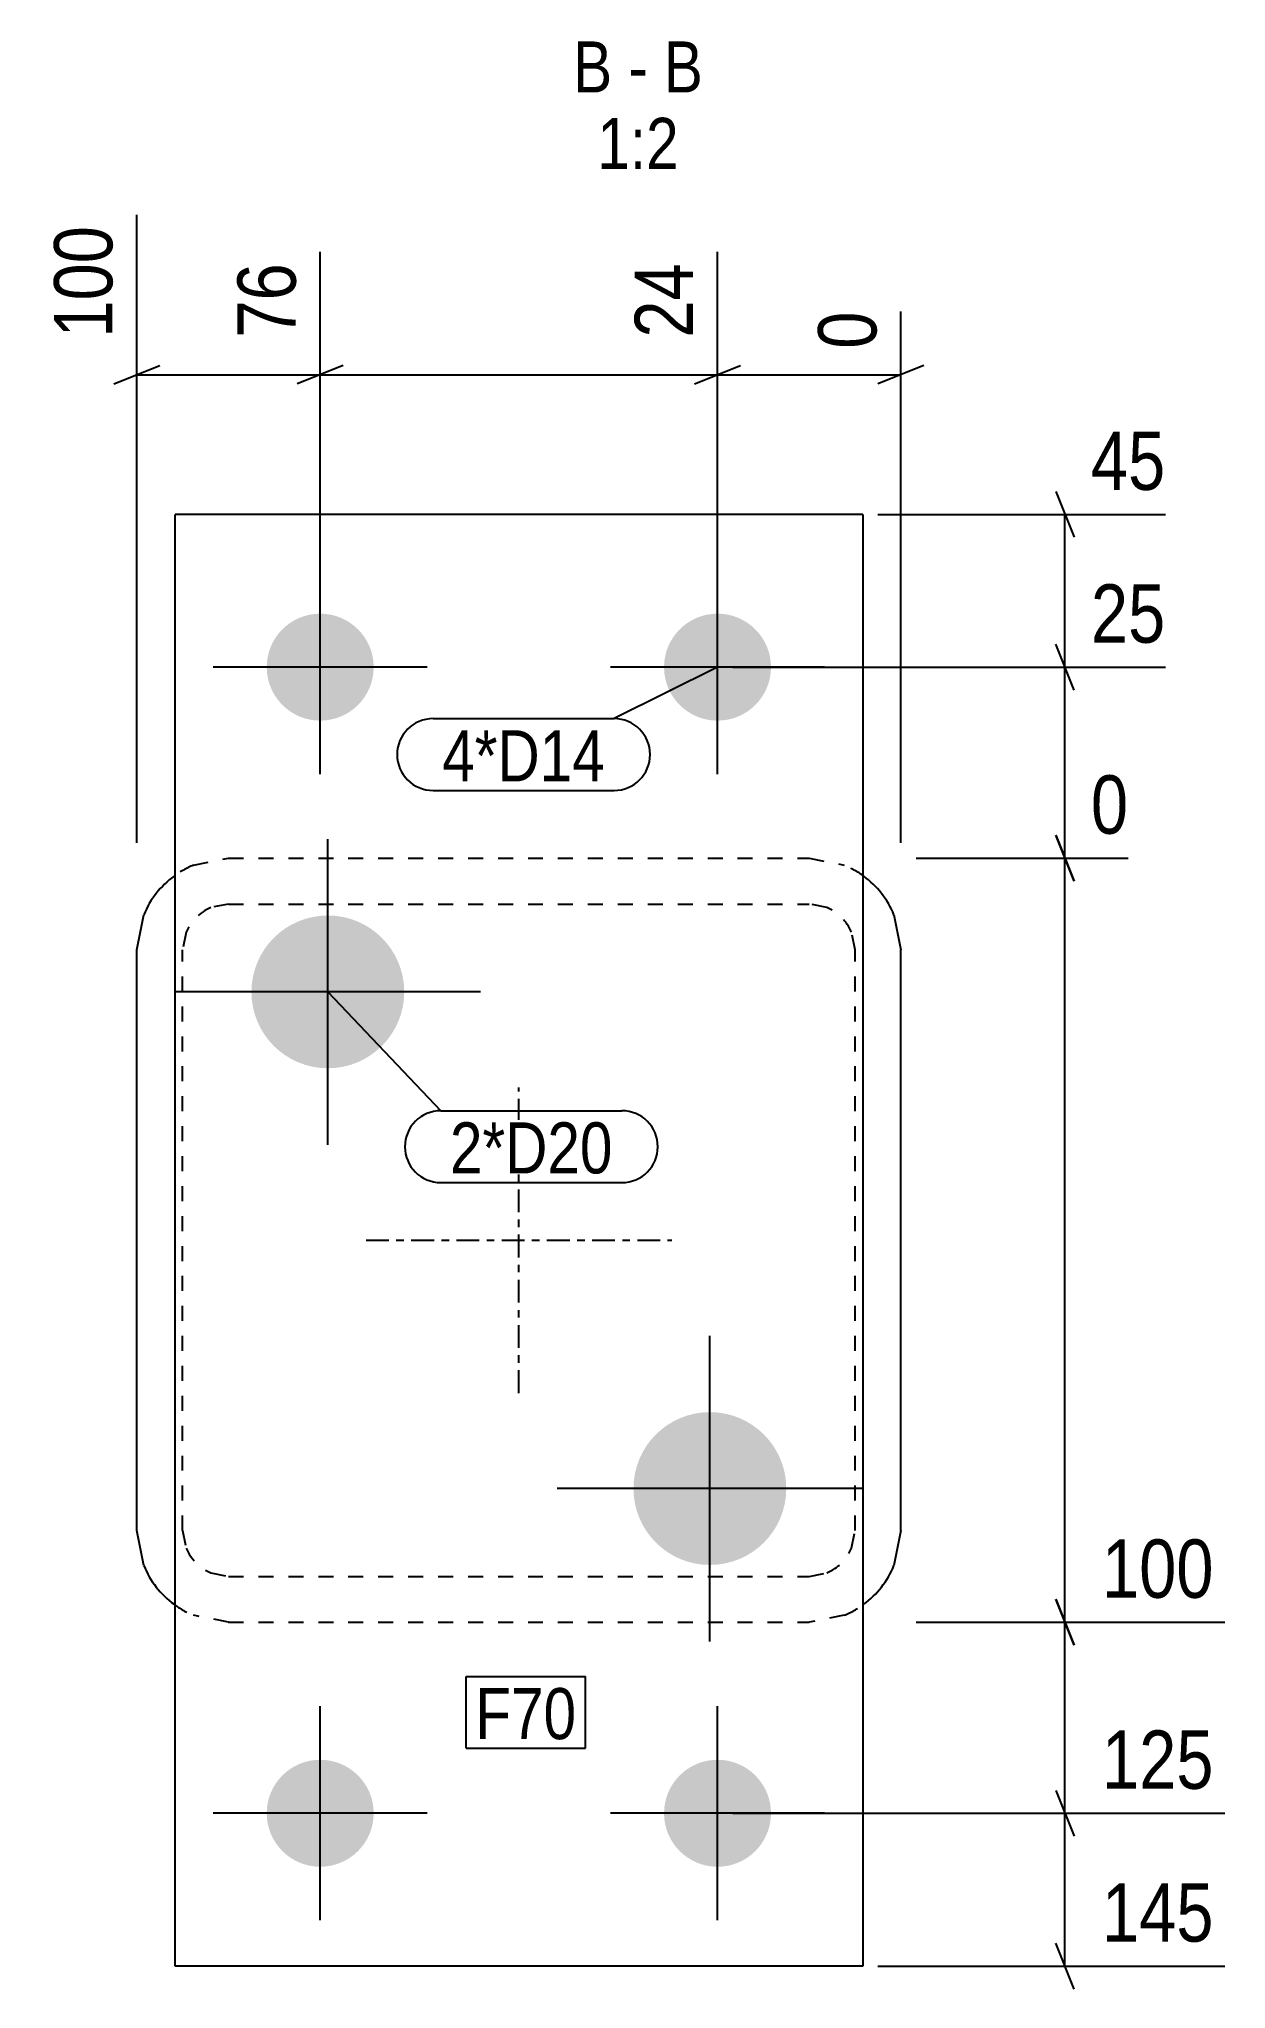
# Model space of a CAD drawing. Header units: millimetres. Extents: x -80 to 34240, y 3 to 819.
# Drawn here: x 21052.6 to 21208, y 4.8 to 260 of the extents above; entities that cross this region are included whole.
import ezdxf

# ---------------------------------------------------------------- set-up
doc = ezdxf.new("R2010")
doc.units = ezdxf.units.MM
doc.linetypes.add('DXK_LINE_DOT2', pattern=[3.9198, 1.9599, -1.9599])
doc.linetypes.add('DXK_LINE_DOT3', pattern=[5.9187, 2.979, -0.9799, 0.9799, -0.9799])
for name, color, linetype in [('MÅLSÆTNING', 7, 'Continuous'), ('STÅL', 7, 'Continuous'), ('TEKST', 7, 'Continuous')]:
    doc.layers.add(name, color=color, linetype=linetype)
doc.styles.add('Arial Narrow', font='ARIALN.TTF', dxfattribs={"height": 0.2})

msp = doc.modelspace()

# ---------------------------------------------------------------- hatches: boundary and pattern name
at = {"layer": 'STÅL', "linetype": 'Continuous'}
for points in [[(21082.44, 177.8, -1), (21096.44, 177.8, -1)], [(21134.44, 177.8, -1), (21148.44, 177.8, -1)], [(21090.44, 125.3, -1), (21090.44, 145.3, -1)], [(21140.44, 60.3, -1), (21140.44, 80.3, -1)], [(21082.44, 27.8, -1), (21096.44, 27.8, -1)], [(21134.44, 27.8, -1), (21148.44, 27.8, -1)]]:
    msp.add_hatch(color=96, dxfattribs=at).paths.add_polyline_path(points)

# ---------------------------------------------------------------- linework, layer by layer
at = {"layer": 'MÅLSÆTNING', "color": 7, "linetype": 'Continuous'}
for p, q in [((21065.44, 154.8), (21065.44, 237.01)), ((21089.44, 179.8), (21089.44, 232.14)), ((21089.44, 179.8), (21089.44, 232.14)), ((21141.44, 179.8), (21141.44, 232.14)), ((21141.44, 179.8), (21141.44, 232.14)), ((21165.44, 154.8), (21165.44, 224.35)), ((21062.44, 214.87), (21068.44, 217.27)), ((21092.44, 217.27), (21086.44, 214.87)), ((21092.44, 217.27), (21086.44, 214.87)), ((21138.44, 214.87), (21144.44, 217.27)), ((21138.44, 214.87), (21144.44, 217.27)), ((21168.44, 217.27), (21162.44, 214.87)), ((21065.44, 216.07), (21089.44, 216.07)), ((21089.44, 216.07), (21141.44, 216.07)), ((21141.44, 216.07), (21165.44, 216.07)), ((21185.71, 200.8), (21188.11, 194.8)), ((21162.44, 197.8), (21200.06, 197.8)), ((21186.91, 177.8), (21186.91, 197.8)), ((21188.11, 174.8), (21185.71, 180.8)), ((21143.44, 177.8), (21200.06, 177.8)), ((21143.44, 177.8), (21200.06, 177.8)), ((21186.91, 152.8), (21186.91, 177.8)), ((21185.71, 155.8), (21188.11, 149.8)), ((21188.11, 149.8), (21185.71, 155.8)), ((21167.44, 152.8), (21195.18, 152.8)), ((21167.44, 152.8), (21195.18, 152.8)), ((21186.91, 52.8), (21186.91, 152.8)), ((21188.11, 49.8), (21185.71, 55.8)), ((21185.71, 55.8), (21188.11, 49.8)), ((21167.44, 52.8), (21207.85, 52.8)), ((21167.44, 52.8), (21207.85, 52.8)), ((21186.91, 27.8), (21186.91, 52.8)), ((21185.71, 30.8), (21188.11, 24.8)), ((21185.71, 30.8), (21188.11, 24.8)), ((21143.44, 27.8), (21207.85, 27.8)), ((21143.44, 27.8), (21207.85, 27.8)), ((21186.91, 7.8), (21186.91, 27.8)), ((21188.11, 4.8), (21185.71, 10.8)), ((21162.44, 7.8), (21207.85, 7.8))]:
    msp.add_line(p, q, dxfattribs=at)
at = {"layer": 'STÅL', "color": 2, "linetype": 'Continuous'}
for p, q in [((21070.44, 7.8), (21070.44, 197.8)), ((21160.44, 197.8), (21070.44, 197.8)), ((21160.44, 197.8), (21160.44, 7.8)), ((21065.44, 140.8), (21066.35, 145.39)), ((21164.52, 145.39), (21165.44, 140.8)), ((21065.44, 64.8), (21065.44, 140.8)), ((21165.44, 64.8), (21165.44, 140.8)), ((21066.35, 60.21), (21065.44, 64.8)), ((21165.44, 64.8), (21164.52, 60.21)), ((21160.44, 7.8), (21070.44, 7.8))]:
    msp.add_line(p, q, dxfattribs=at)
at = {"layer": 'STÅL', "color": 96, "linetype": 'Continuous'}
for p, q in [((21089.44, 163.8), (21089.44, 191.8)), ((21141.44, 163.8), (21141.44, 191.8)), ((21103.44, 177.8), (21075.44, 177.8)), ((21155.44, 177.8), (21127.44, 177.8)), ((21090.44, 115.3), (21090.44, 155.3)), ((21110.44, 135.3), (21070.44, 135.3)), ((21140.44, 50.3), (21140.44, 90.3)), ((21160.44, 70.3), (21120.44, 70.3)), ((21089.44, 13.8), (21089.44, 41.8)), ((21141.44, 13.8), (21141.44, 41.8)), ((21103.44, 27.8), (21075.44, 27.8)), ((21155.44, 27.8), (21127.44, 27.8))]:
    msp.add_line(p, q, dxfattribs=at)
at = {"layer": 'STÅL', "color": 7, "linetype": 'DXK_LINE_DOT2'}
for p, q in [((21072.85, 151.89), (21077.44, 152.8)), ((21077.44, 152.8), (21153.44, 152.8)), ((21153.44, 152.8), (21158.03, 151.89)), ((21077.44, 146.8), (21075.14, 146.34)), ((21077.44, 146.8), (21153.44, 146.8)), ((21155.73, 146.34), (21153.44, 146.8)), ((21071.89, 143.1), (21071.44, 140.8)), ((21159.44, 140.8), (21158.98, 143.1)), ((21071.44, 64.8), (21071.44, 140.8)), ((21159.44, 64.8), (21159.44, 140.8)), ((21071.44, 64.8), (21071.89, 62.5)), ((21158.98, 62.5), (21159.44, 64.8)), ((21075.14, 59.26), (21077.44, 58.8)), ((21077.44, 58.8), (21153.44, 58.8)), ((21153.44, 58.8), (21155.73, 59.26)), ((21077.44, 52.8), (21072.85, 53.71)), ((21158.03, 53.71), (21153.44, 52.8)), ((21077.44, 52.8), (21153.44, 52.8))]:
    msp.add_line(p, q, dxfattribs=at)
at = {"layer": 'STÅL', "color": 7, "linetype": 'DXK_LINE_DOT3'}
for p, q in [((21115.44, 82.8), (21115.44, 122.8)), ((21095.44, 102.8), (21135.44, 102.8))]:
    msp.add_line(p, q, dxfattribs=at)
at = {"layer": 'STÅL', "color": 7, "linetype": 'DXK_LINE_DOT2'}
for centre, radius, start, end in [((21077.44, 140.8), 12, 112.5, 126.4486), ((21153.44, 140.8), 12, 53.5514, 67.5), ((21077.44, 140.8), 6, 112.5, 157.5), ((21153.44, 140.8), 6, 22.5, 67.5), ((21077.44, 64.8), 6, 202.5, 247.5), ((21153.44, 64.8), 6, 292.5, 337.5), ((21077.44, 64.8), 12, 233.5514, 247.5), ((21153.44, 64.8), 12, 292.5, 306.4486)]:
    msp.add_arc(centre, radius, start, end, dxfattribs=at)
at = {"layer": 'STÅL', "color": 2, "linetype": 'Continuous'}
for centre, start, end in [((21077.44, 140.8), 126.4486, 157.5), ((21153.44, 140.8), 22.5, 53.5514), ((21077.44, 64.8), 202.5, 233.5514), ((21153.44, 64.8), 306.4486, 337.5)]:
    msp.add_arc(centre, 12, start, end, dxfattribs=at)

# ---------------------------------------------------------------- wipeouts: each hides what was drawn before it
at = {"color": 0, "linetype": 'Continuous'}
for points, layer in [([(21063.84, 237.15), (21052.64, 237.15), (21052.64, 219.33), (21063.84, 219.33)], 'MÅLSÆTNING'), ([(21087.84, 232.28), (21076.64, 232.28), (21076.64, 219.33), (21087.84, 219.33)], 'MÅLSÆTNING'), ([(21139.84, 232.28), (21128.64, 232.28), (21128.64, 219.33), (21139.84, 219.33)], 'MÅLSÆTNING'), ([(21207.99, 54.4), (21207.99, 65.6), (21190.16, 65.6), (21190.16, 54.4)], 'MÅLSÆTNING'), ([(21207.99, 29.4), (21207.99, 40.6), (21190.16, 40.6), (21190.16, 29.4)], 'MÅLSÆTNING'), ([(21207.99, 9.4), (21207.99, 20.6), (21190.16, 20.6), (21190.16, 9.4)], 'MÅLSÆTNING'), ([(21127.67, 253.01), (21127.67, 260.01), (21122.55, 260.01), (21122.55, 253.01)], 'TEKST'), ([(21132.32, 253.01), (21132.32, 260.01), (21129.77, 260.01), (21129.77, 253.01)], 'TEKST'), ([(21139.53, 253.01), (21139.53, 260.01), (21134.42, 260.01), (21134.42, 253.01)], 'TEKST'), ([(21136.37, 243.01), (21136.37, 250.01), (21125.71, 250.01), (21125.71, 243.01)], 'TEKST')]:
    msp.add_wipeout(points, dxfattribs=at).dxf.layer = layer
at = {"color": 0}
for points in [[(21126.72, 162.86), (21126.72, 169.86), (21105.41, 169.86), (21105.41, 162.86)], [(21122.95, 37.5), (21122.95, 44.5), (21109.74, 44.5), (21109.74, 37.5)]]:
    msp.add_wipeout(points, dxfattribs=at).dxf.layer = 'TEKST'

# ---------------------------------------------------------------- next in the draw order: texts
at = {"layer": 'MÅLSÆTNING', "color": 3, "linetype": 'Continuous', "style": 'Arial Narrow'}
for s, p in [('100', (21062.24, 220.93)), ('76', (21086.24, 220.93)), ('24', (21138.24, 220.93))]:
    msp.add_text(s, height=7.635, rotation=90.0002, dxfattribs=at).set_placement(p)
for s, p in [('100', (21191.76, 56)), ('125', (21191.76, 31)), ('145', (21191.76, 11))]:
    msp.add_text(s, height=7.635, dxfattribs=at).set_placement(p)
at = {"layer": 'TEKST', "color": 3, "linetype": 'Continuous', "style": 'Arial Narrow'}
for s, height, p in [('B', 6.68, (21122.55, 253.01)), ('B', 6.68, (21134.42, 253.01)), ('-', 6.68, (21129.77, 253.01)), ('1:2', 6.681, (21125.71, 243.01))]:
    msp.add_text(s, height=height, dxfattribs=at).set_placement(p)

# ---------------------------------------------------------------- next in the draw order: wipeouts: each hides what was drawn before it
at = {"color": 0, "linetype": 'Continuous'}
for points in [[(21163.84, 225.95), (21152.64, 225.95), (21152.64, 217.87), (21163.84, 217.87)], [(21201.66, 199.4), (21201.66, 210.6), (21188.71, 210.6), (21188.71, 199.4)], [(21201.66, 179.4), (21201.66, 190.6), (21188.71, 190.6), (21188.71, 179.4)], [(21196.78, 154.4), (21196.78, 165.6), (21188.71, 165.6), (21188.71, 154.4)]]:
    msp.add_wipeout(points, dxfattribs=at).dxf.layer = 'MÅLSÆTNING'
at = {"color": 0}
for points in [[(21126.72, 162.86), (21126.72, 169.86), (21105.41, 169.86), (21105.41, 162.86)], [(21127.73, 111.54), (21127.73, 118.54), (21106.42, 118.54), (21106.42, 111.54)], [(21122.95, 37.5), (21122.95, 44.5), (21109.74, 44.5), (21109.74, 37.5)]]:
    msp.add_wipeout(points, dxfattribs=at).dxf.layer = 'TEKST'

# ---------------------------------------------------------------- next in the draw order: linework, layer by layer
at = {"layer": 'MÅLSÆTNING', "color": 7, "linetype": 'Continuous'}
msp.add_line((21188.11, 174.8), (21185.71, 180.8), dxfattribs=at)
at = {"layer": 'TEKST', "color": 7, "linetype": 'Continuous'}
for p, q in [((21141.44, 177.8), (21127.92, 171.06)), ((21104.21, 171.06), (21127.92, 171.06)), ((21104.21, 161.66), (21127.92, 161.66)), ((21108.54, 45.7), (21124.15, 45.7)), ((21108.54, 36.3), (21108.54, 45.7)), ((21124.15, 36.3), (21124.15, 45.7)), ((21108.54, 36.3), (21124.15, 36.3))]:
    msp.add_line(p, q, dxfattribs=at)
for centre, start, end in [((21104.21, 166.36), 90, 270), ((21127.92, 166.36), 270, 90)]:
    msp.add_arc(centre, 4.7, start, end, dxfattribs=at)

# ---------------------------------------------------------------- next in the draw order: texts
at = {"layer": 'MÅLSÆTNING', "color": 3, "linetype": 'Continuous', "style": 'Arial Narrow'}
msp.add_text('0', height=7.64, rotation=90.0002, dxfattribs=at).set_placement((21162.24, 219.47))
for s, height, p in [('45', 7.635, (21190.31, 201)), ('25', 7.635, (21190.31, 181)), ('0', 7.64, (21190.31, 156))]:
    msp.add_text(s, height=height, dxfattribs=at).set_placement(p)
at = {"layer": 'TEKST', "color": 3, "style": 'Arial Narrow'}
for s, p in [('4*D14', (21105.41, 162.86)), ('F70', (21109.74, 37.5))]:
    msp.add_text(s, height=6.681, dxfattribs=at).set_placement(p)

# ---------------------------------------------------------------- next in the draw order: wipeouts: each hides what was drawn before it
at = {"color": 0}
msp.add_wipeout([(21127.73, 111.54), (21127.73, 118.54), (21106.42, 118.54), (21106.42, 111.54)], dxfattribs=at).dxf.layer = 'TEKST'

# ---------------------------------------------------------------- next in the draw order: linework, layer by layer
at = {"layer": 'TEKST', "color": 7, "linetype": 'Continuous'}
for p, q in [((21090.44, 135.3), (21105.22, 119.74)), ((21105.22, 119.74), (21128.93, 119.74)), ((21105.22, 110.34), (21128.93, 110.34))]:
    msp.add_line(p, q, dxfattribs=at)
for centre, start, end in [((21105.22, 115.04), 90, 270), ((21128.93, 115.04), 270, 90)]:
    msp.add_arc(centre, 4.7, start, end, dxfattribs=at)

# ---------------------------------------------------------------- next in the draw order: texts
at = {"layer": 'TEKST', "color": 3, "style": 'Arial Narrow'}
msp.add_text('2*D20', height=6.681, dxfattribs=at).set_placement((21106.42, 111.54))

doc.saveas('drawing.dxf')
